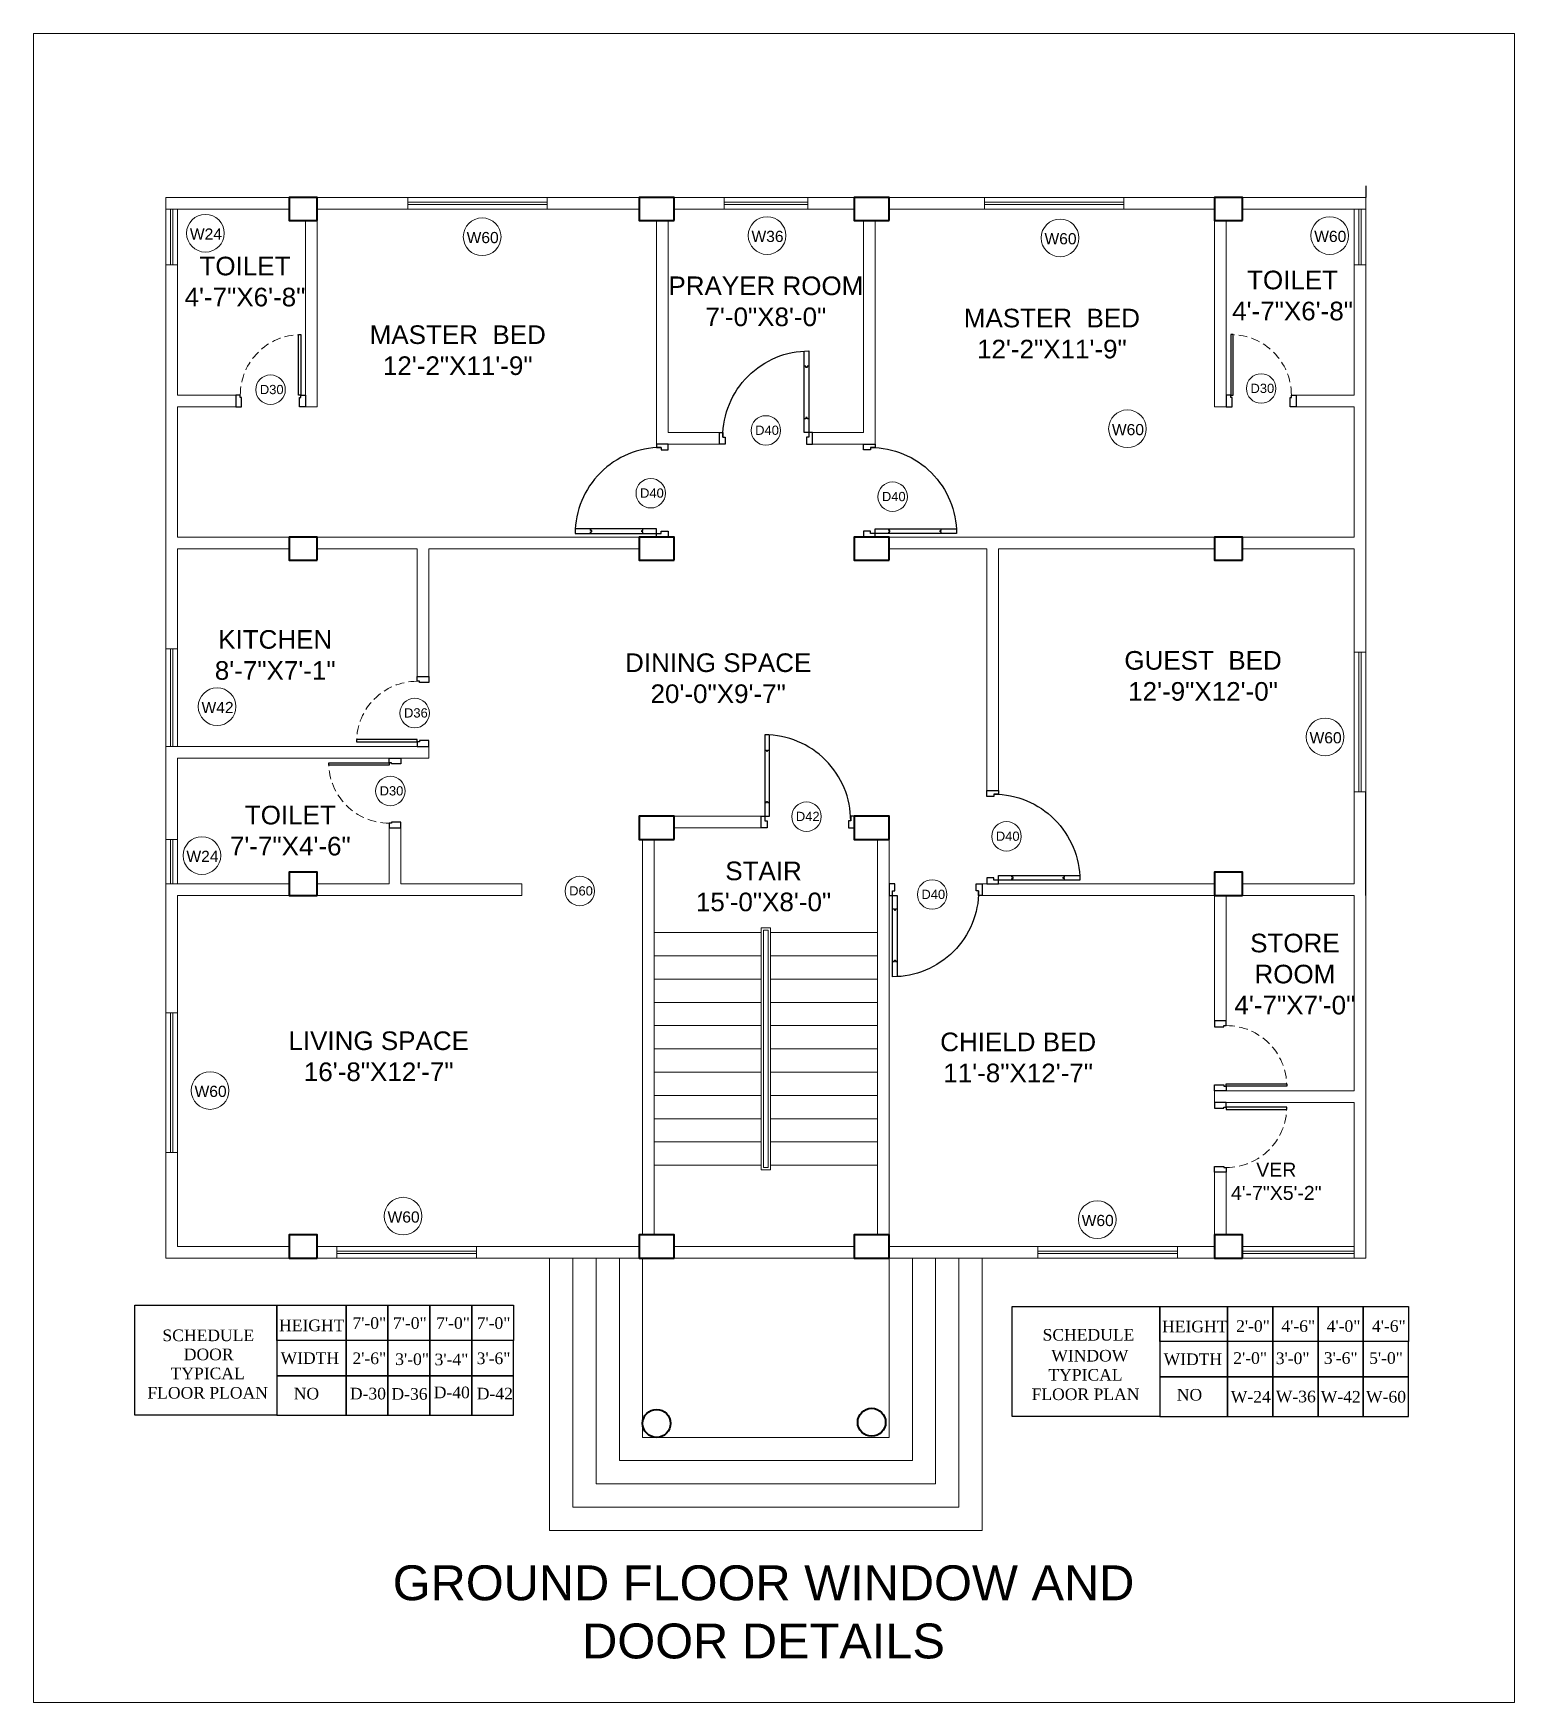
# Model space of a CAD drawing. Header units: inches. Extents: x -163735 to 106394, y -4543 to 35159.
# Drawn here: x -51561 to -50924, y 9961 to 10679 of the extents above; entities that cross this region are included whole.
import ezdxf

# ---------------------------------------------------------------- set-up
doc = ezdxf.new("R2010")
doc.units = ezdxf.units.IN
doc.header["$MEASUREMENT"] = 0
doc.linetypes.add('DASHED2', pattern=[0.375, 0.25, -0.125])
for name, color, linetype, lineweight in [('A-illustr-FURNITURE', 34, 'Continuous', 0), ('COLUM', 1, 'Continuous', 0), ('Text', 34, 'Continuous', 25), ('wall', 7, 'Continuous', 15), ('WALL 1', 5, 'Continuous', 20), ('wall hatch', 7, 'Continuous', 9)]:
    doc.layers.add(name, color=color, linetype=linetype, lineweight=lineweight)
doc.layers.add('door', color=210, linetype='Continuous')
doc.styles.add('PROVA', font='times.ttf')
doc.styles.get("Standard").update_dxf_attribs({"font": 'times.ttf'})
doc.styles.add('style1', font='swissbo.ttf')

msp = doc.modelspace()

# ---------------------------------------------------------------- texts
at = {"layer": 'A-illustr-FURNITURE', "color": 0, "linetype": 'ByBlock', "lineweight": 30, "insert": (-51246.5, 10020), "char_height": 15, "width": 374.2343, "attachment_point": 2}
msp.add_mtext('{\\fArial|b0|i0|c0|p34;\\C4;GROUND FLOOR WINDOW AND DOOR DETAILS\\P }', dxfattribs=at)
at = {"layer": 'COLUM', "color": 5, "width": 99.3021}
for s, insert, char_height, attachment_point in [('{\\fArial|b0|i0|c0|p34;\\C4;TOILET\\P4\'-7"X6\'-8"}', (-51469.5, 10582.5), 8, 2), ('{\\fArial|b0|i0|c0|p34;\\C4;TOILET\\P4\'-7"X6\'-8"}', (-51019, 10576.5), 8, 2), ('{\\fArial|b0|i0|c0|p34;\\C4;PRAYER ROOM\\P7\'-0"X8\'-0"}', (-51245.5, 10574), 8, 2), ('{\\fArial|b0|i0|c0|p34;\\C4;MASTER  BED\\P12\'-2"X11\'-9"}', (-51122.5, 10560.14), 8, 2), ('{\\fArial|b0|i0|c0|p34;\\C4;MASTER  BED\\P12\'-2"X11\'-9"}', (-51378, 10553), 8, 2), ('{\\fArial|b0|i0|c0|p34;\\C4;KITCHEN\\P8\'-7"X7\'-1"}', (-51456.5, 10422), 8, 2), ('{\\fArial|b0|i0|c0|p34;\\C4;DINING SPACE\\P20\'-0"X9\'-7"}', (-51266, 10412), 8, 2), ('{\\fArial|b0|i0|c0|p34;\\C4;GUEST  BED\\P12\'-9"X12\'-0"}', (-51057.5, 10413), 8, 2), ('{\\fArial|b0|i0|c0|p34;\\C4;TOILET\\P7\'-7"X4\'-6"}', (-51450, 10346.5), 8, 2), ('{\\fArial|b0|i0|c0|p34;\\C4;STAIR \\P15\'-0"X8\'-0"}', (-51246.5, 10322.5), 8, 2), ('{\\fArial|b0|i0|c0|p34;\\C4;STORE\\PROOM\\P4\'-7"X7\'-0"}', (-51018, 10291.5), 8, 2), ('{\\fArial|b0|i0|c0|p34;\\C4;LIVING SPACE\\P16\'-8"X12\'-7"}', (-51412, 10249.5), 8, 2), ('{\\fArial|b0|i0|c0|p34;\\C4;CHIELD BED\\P11\'-8"X12\'-7"}', (-51137, 10249), 8, 2), ('{\\fArial|b0|i0|c0|p34;\\C4;VER\\P4\'-7"X5\'-2"}', (-51026, 10177), 6, 8)]:
    msp.add_mtext(s, dxfattribs=dict(at, insert=insert, char_height=char_height, attachment_point=attachment_point))
at = {"layer": 'Text', "style": 'PROVA'}
for s, p in [('7\'-0"', (-51423.28, 10121.66)), ('7\'-0"', (-51405.86, 10121.66)), ('7\'-0"', (-51387.28, 10121.66)), ('7\'-0"', (-51369.86, 10121.66)), ('SCHEDULE', (-51126.48, 10116.6)), ('DOOR', (-51495.8, 10108.18)), ('WIDTH', (-51454.21, 10106.59)), ('2\'-6"', (-51423.28, 10106.5)), ('3\'-0"', (-51404.88, 10106.11)), ('3\'-4"', (-51387.96, 10106)), ('3\'-6"', (-51369.86, 10106.5)), ('WINDOW', (-51122.76, 10107.62)), ('WIDTH', (-51074.46, 10106.09)), ('2\'-0"', (-51044.49, 10106.61)), ('3\'-0"', (-51026.21, 10106.5)), ('3\'-6"', (-51005.54, 10106.61)), ('5\'-0"', (-50986.07, 10106.61)), ('NO', (-51448.53, 10091.33)), ('D-30', (-51424.38, 10091.33)), ('D-36', (-51406.51, 10091.18)), ('D-40', (-51388.32, 10091.83)), ('D-42', (-51369.8, 10091.33)), ('NO', (-51068.78, 10090.83)), ('W-24', (-51045.56, 10089.95)), ('W-36', (-51026.19, 10090.06)), ('W-42', (-51006.88, 10089.97)), ('W-60', (-50987.4, 10089.97))]:
    msp.add_text(s, height=5, dxfattribs=at).set_placement(p)
at = {"layer": 'Text', "char_height": 5, "style": 'PROVA'}
for s, insert, width, attachment_point in [('HEIGHT', (-51454.86, 10125.66), 21.9784, 1), ('HEIGHT', (-51075.1, 10125.16), 21.9784, 1), ('2\'-0"', (-51043.27, 10125.34), 14.406, 1), ('4\'-6"', (-51023.8, 10125.34), 14.406, 1), ('4\'-0"', (-51004.32, 10125.34), 14.406, 1), ('4\'-6"', (-50984.84, 10125.34), 14.406, 1), ('SCHEDULE', (-51505.01, 10121.37), 21.9784, 1), ('TYPICAL FLOOR PLOAN', (-51485.55, 10105), 57.6965, 2), ('TYPICAL FLOOR PLAN', (-51108.04, 10104.39), 53.8846, 2)]:
    msp.add_mtext(s, dxfattribs=dict(at, insert=insert, width=width, attachment_point=attachment_point))
at = {"layer": 'wall', "attachment_point": 1, "style": 'style1'}
for s, insert, char_height, width in [('{\\fArial|b0|i0|c0|p34;W24}', (-51493.18, 10594.64), 4.8, 4.3358), ('{\\fArial|b0|i0|c0|p34;W60}', (-51374.18, 10593.14), 4.8, 4.3358), ('{\\fArial|b0|i0|c0|p34;W36}', (-51251.68, 10593.64), 4.8, 4.3358), ('{\\fArial|b0|i0|c0|p34;W60}', (-51125.68, 10592.64), 4.8, 4.3358), ('{\\fArial|b0|i0|c0|p34;W60}', (-51009.68, 10593.64), 4.8, 4.3358), ('{\\fArial|b0|i0|c0|p34;D30}', (-51463.09, 10527.41), 3.978, 3.5933), ('{\\fArial|b0|i0|c0|p34;D30}', (-51037.09, 10527.91), 3.978, 3.5933), ('{\\fArial|b0|i0|c0|p34;D40}', (-51250.09, 10509.91), 3.978, 3.5933), ('{\\fArial|b0|i0|c0|p34;W60}', (-51096.68, 10510.59), 4.8, 4.3358), ('{\\fArial|b0|i0|c0|p34;D40}', (-51299.59, 10482.91), 3.978, 3.5933), ('{\\fArial|b0|i0|c0|p34;D40}', (-51195.59, 10481.41), 3.978, 3.5933), ('{\\fArial|b0|i0|c0|p34;W42}', (-51488.18, 10391.14), 4.8, 4.3358), ('{\\fArial|b0|i0|c0|p34;D36}', (-51401.09, 10388.41), 3.978, 3.5933), ('{\\fArial|b0|i0|c0|p34;W60}', (-51011.68, 10378.14), 4.8, 4.3358), ('{\\fArial|b0|i0|c0|p34;D30}', (-51411.59, 10354.91), 3.978, 3.5933), ('{\\fArial|b0|i0|c0|p34;D42}', (-51232.59, 10343.91), 3.978, 3.5933), ('{\\fArial|b0|i0|c0|p34;D40}', (-51146.59, 10335.41), 3.978, 3.5933), ('{\\fArial|b0|i0|c0|p34;W24}', (-51494.68, 10327.14), 4.8, 4.3358), ('{\\fArial|b0|i0|c0|p34;D60}', (-51330.09, 10311.91), 3.978, 3.5933), ('{\\fArial|b0|i0|c0|p34;D40}', (-51178.59, 10310.41), 3.978, 3.5933), ('{\\fArial|b0|i0|c0|p34;W60}', (-51491.18, 10226.14), 4.8, 4.3358), ('{\\fArial|b0|i0|c0|p34;W60}', (-51408.18, 10172.14), 4.8, 4.3358), ('{\\fArial|b0|i0|c0|p34;W60}', (-51109.68, 10170.64), 4.8, 4.3358)]:
    msp.add_mtext(s, dxfattribs=dict(at, insert=insert, char_height=char_height, width=width))

# ---------------------------------------------------------------- blocks, each defined once
blk = doc.blocks.new('D540')
at = {"layer": 'door', "linetype": 'Continuous'}
for p, q in [((1.5, 33.4), (2.25, 33.4)), ((2.25, 33.4), (2.25, 32.9)), ((2.25, 32.9), (2.75, 32.9)), ((2.75, 32.9), (2.75, 33.4)), ((2.75, 33.4), (3.5, 33.4)), ((1.5, 10.84), (2.25, 10.84)), ((2.25, 11.34), (2.75, 11.34)), ((2.25, 10.84), (2.25, 11.34)), ((2.75, 11.34), (2.75, 10.84)), ((2.75, 10.84), (3.5, 10.84))]:
    blk.add_line(p, q, dxfattribs=at)
at = {"layer": 'door'}
blk.add_lwpolyline([(38.5, 3, 0.414214), (1.5, 40), (1.5, 5), (3.5, 5), (3.5, 39.95)], format="xyb", dxfattribs=at)
for points in [[(2.5, 3), (2.5, 0), (0, 0), (0, 5), (1.5, 5), (1.5, 3)], [(37.5, 3), (37.5, 0), (40, 0), (40, 5), (38.5, 5), (38.5, 3)]]:
    blk.add_lwpolyline(points, close=True, dxfattribs=at)
blk = doc.blocks.new('Door-26')
at = {"layer": 'door'}
for points in [[(-4, 27.5), (-4, 28), (-5, 28), (-5, 30), (0, 30), (0, 27.5)], [(-5, 3), (-31, 3), (-31, 2), (-5, 2)], [(-4, 2.5), (-4, 2), (-5, 2), (-5, 0), (0, 0), (0, 2.5)]]:
    blk.add_lwpolyline(points, close=True, dxfattribs=at)
at = {"layer": 'door', "linetype": 'DASHED2', "lineweight": 9, "ltscale": 15}
blk.add_arc((-5, 2), 26, 90, 180, dxfattribs=at)

# ---------------------------------------------------------------- linework, layer by layer
at = {"color": 1, "lineweight": 40}
for points in [[(-51438.5, 10598), (-51438.5, 10608), (-51450.5, 10608), (-51450.5, 10598)], [(-51285, 10598), (-51285, 10608), (-51300, 10608), (-51300, 10598)], [(-51192.5, 10598), (-51192.5, 10608), (-51207.5, 10608), (-51207.5, 10598)], [(-51040.5, 10598), (-51040.5, 10608), (-51052.5, 10608), (-51052.5, 10598)], [(-51438.5, 10452), (-51438.5, 10462), (-51450.5, 10462), (-51450.5, 10452)], [(-51285, 10452), (-51285, 10462), (-51300, 10462), (-51300, 10452)], [(-51192.5, 10452), (-51192.5, 10462), (-51207.5, 10462), (-51207.5, 10452)], [(-51040.5, 10452), (-51040.5, 10462), (-51052.5, 10462), (-51052.5, 10452)], [(-51285, 10332), (-51285, 10342), (-51300, 10342), (-51300, 10332)], [(-51192.5, 10332), (-51192.5, 10342), (-51207.5, 10342), (-51207.5, 10332)], [(-51438.5, 10308), (-51438.5, 10318), (-51450.5, 10318), (-51450.5, 10308)], [(-51040.5, 10308), (-51040.5, 10318), (-51052.5, 10318), (-51052.5, 10308)], [(-51438.5, 10152), (-51438.5, 10162), (-51450.5, 10162), (-51450.5, 10152)], [(-51285, 10152), (-51285, 10162), (-51300, 10162), (-51300, 10152)], [(-51192.5, 10152), (-51192.5, 10162), (-51207.5, 10162), (-51207.5, 10152)], [(-51040.5, 10152), (-51040.5, 10162), (-51052.5, 10162), (-51052.5, 10152)]]:
    msp.add_lwpolyline(points, close=True, dxfattribs=at)
for centre in [(-51292.5, 10081), (-51200, 10081.5)]:
    msp.add_circle(centre, 6, dxfattribs=at)
at = {"layer": 'Text'}
for p, q in [((-51426, 10131.81), (-51426, 10084.5)), ((-51047, 10131.31), (-51047, 10084)), ((-51047, 10131.31), (-51047, 10084))]:
    msp.add_line(p, q, dxfattribs=at)
for points in [[(-51455.84, 10131.81), (-51455.84, 10084.5), (-51516.88, 10084.5), (-51516.88, 10131.81)], [(-51455.84, 10116.65), (-51455.84, 10131.81), (-51426, 10131.81), (-51426, 10116.65)], [(-51426, 10116.65), (-51426, 10131.81), (-51408, 10131.81), (-51408, 10116.65)], [(-51408, 10116.65), (-51408, 10131.81), (-51390, 10131.81), (-51390, 10116.65)], [(-51390, 10116.65), (-51390, 10131.81), (-51372, 10131.81), (-51372, 10116.65)], [(-51372, 10116.65), (-51372, 10131.81), (-51354, 10131.81), (-51354, 10116.65)], [(-51076.08, 10131.31), (-51076.08, 10084), (-51139.59, 10084), (-51139.59, 10131.31)], [(-51076.08, 10116.15), (-51076.08, 10131.31), (-51047, 10131.31), (-51047, 10116.15)], [(-51047, 10116.15), (-51047, 10131.31), (-51027.52, 10131.31), (-51027.52, 10116.15)], [(-51027.52, 10116.15), (-51027.52, 10131.31), (-51008.05, 10131.31), (-51008.05, 10116.15)], [(-51008.05, 10116.15), (-51008.05, 10131.31), (-50988.57, 10131.31), (-50988.57, 10116.15)], [(-50988.57, 10116.15), (-50988.57, 10131.31), (-50969.1, 10131.31), (-50969.1, 10116.15)], [(-51455.84, 10116.65), (-51455.84, 10101.49), (-51426, 10101.49), (-51426, 10116.65)], [(-51426, 10116.65), (-51426, 10101.49), (-51408, 10101.49), (-51408, 10116.65)], [(-51408, 10116.65), (-51408, 10101.49), (-51390, 10101.49), (-51390, 10116.65)], [(-51390, 10116.65), (-51390, 10101.49), (-51372, 10101.49), (-51372, 10116.65)], [(-51372, 10116.65), (-51372, 10101.49), (-51354, 10101.49), (-51354, 10116.65)], [(-51076.08, 10116.15), (-51076.08, 10100.99), (-51047, 10100.99), (-51047, 10116.15)], [(-51047, 10116.15), (-51047, 10100.99), (-51027.52, 10100.99), (-51027.52, 10116.15)], [(-51027.52, 10116.15), (-51027.52, 10100.99), (-51008.05, 10100.99), (-51008.05, 10116.15)], [(-51008.05, 10116.15), (-51008.05, 10100.99), (-50988.57, 10100.99), (-50988.57, 10116.15)], [(-50988.57, 10116.15), (-50988.57, 10100.99), (-50969.1, 10100.99), (-50969.1, 10116.15)], [(-51455.84, 10101.49), (-51455.84, 10084.5), (-51426, 10084.5), (-51426, 10101.49)], [(-51426, 10101.49), (-51426, 10084.5), (-51408, 10084.5), (-51408, 10101.49)], [(-51408, 10101.49), (-51408, 10084.5), (-51390, 10084.5), (-51390, 10101.49)], [(-51390, 10101.49), (-51390, 10084.5), (-51372, 10084.5), (-51372, 10101.49)], [(-51372, 10101.49), (-51372, 10084.5), (-51354, 10084.5), (-51354, 10101.49)], [(-51076.08, 10100.99), (-51076.08, 10084), (-51047, 10084), (-51047, 10100.99)], [(-51047, 10100.99), (-51047, 10084), (-51027.52, 10084), (-51027.52, 10100.99)], [(-51027.52, 10100.99), (-51027.52, 10084), (-51008.05, 10084), (-51008.05, 10100.99)], [(-51008.05, 10100.99), (-51008.05, 10084), (-50988.57, 10084), (-50988.57, 10100.99)], [(-50988.57, 10100.99), (-50988.57, 10084), (-50969.1, 10084), (-50969.1, 10100.99)]]:
    msp.add_lwpolyline(points, close=True, dxfattribs=at)
at = {"layer": 'wall', "lineweight": 30}
msp.add_line((-50987.5, 10613), (-50987.5, 10608), dxfattribs=at)
at = {"layer": 'wall'}
for p, q in [((-51503.5, 10608), (-51450.5, 10608)), ((-51503.5, 10608), (-51503.5, 10603)), ((-51399.5, 10608), (-51443.5, 10608)), ((-51399.5, 10603), (-51399.5, 10608)), ((-51263.5, 10608), (-51339.5, 10608)), ((-51339.5, 10603), (-51339.5, 10608)), ((-51263.5, 10603), (-51263.5, 10608)), ((-51151.5, 10608), (-51227.5, 10608)), ((-51227.5, 10603), (-51227.5, 10608)), ((-51151.5, 10603), (-51151.5, 10608)), ((-51035.5, 10608), (-51091.5, 10608)), ((-51091.5, 10603), (-51091.5, 10608)), ((-50987.5, 10608), (-51050.5, 10608)), ((-50987.5, 10608), (-50987.5, 10603)), ((-51503.5, 10603), (-51450.5, 10603)), ((-51443.5, 10598), (-51443.5, 10518)), ((-51399.5, 10603), (-51438.5, 10603)), ((-51438.5, 10603), (-51438.5, 10518)), ((-51300, 10603), (-51339.5, 10603)), ((-51292.5, 10502), (-51292.5, 10598)), ((-51287.5, 10507), (-51287.5, 10598)), ((-51263.5, 10603), (-51285, 10603)), ((-51207.5, 10603), (-51227.5, 10603)), ((-51203.5, 10507), (-51203.5, 10598)), ((-51198.5, 10502), (-51198.5, 10598)), ((-51151.5, 10603), (-51192.5, 10603)), ((-51052.5, 10603), (-51091.5, 10603)), ((-51052.5, 10598), (-51052.5, 10518)), ((-51047.5, 10598), (-51047.5, 10518)), ((-50987.5, 10603), (-51040.5, 10603)), ((-51498.5, 10584), (-51498.5, 10523)), ((-51503.5, 10579), (-51503.5, 10552)), ((-51503.5, 10579), (-51503.5, 10546)), ((-51503.5, 10579), (-51498.5, 10579)), ((-50992.5, 10579), (-50992.5, 10561.69)), ((-50992.5, 10579), (-50992.5, 10523)), ((-50987.5, 10579), (-50992.5, 10579)), ((-50987.5, 10579), (-50987.5, 10546)), ((-51503.5, 10546), (-51503.5, 10462)), ((-51498.5, 10547), (-51498.5, 10546)), ((-50987.5, 10546), (-50987.5, 10462)), ((-51498.5, 10523), (-51473.5, 10523)), ((-51473.5, 10523), (-51473.5, 10518)), ((-51017.5, 10523), (-51017.5, 10518)), ((-50992.5, 10523), (-51017.5, 10523)), ((-51498.5, 10518), (-51498.5, 10462)), ((-51498.5, 10518), (-51473.5, 10518)), ((-51443.5, 10518), (-51438.5, 10518)), ((-51047.5, 10518), (-51052.5, 10518)), ((-50992.5, 10518), (-51017.5, 10518)), ((-50992.5, 10518), (-50992.5, 10462)), ((-51287.5, 10507), (-51265.5, 10507)), ((-51265.5, 10507), (-51265.5, 10502)), ((-51225.5, 10507), (-51203.5, 10507)), ((-51225.5, 10507), (-51225.5, 10502)), ((-51292.5, 10502), (-51265.5, 10502)), ((-51225.5, 10502), (-51198.5, 10502)), ((-51503.5, 10462), (-51503.5, 10409)), ((-51498.5, 10462), (-51450.5, 10462)), ((-51443.5, 10462), (-51293.5, 10462)), ((-51197.5, 10462), (-51047.5, 10462)), ((-51040.5, 10462), (-50992.5, 10462)), ((-50987.5, 10412.5), (-50987.5, 10462)), ((-51498.5, 10457), (-51450.5, 10457)), ((-51498.5, 10457), (-51498.5, 10414)), ((-51438.5, 10457), (-51395.5, 10457)), ((-51395.5, 10457), (-51395.5, 10402)), ((-51390.5, 10457), (-51300, 10457)), ((-51390.5, 10457), (-51390.5, 10402)), ((-51192.5, 10457), (-51150.5, 10457)), ((-51150.5, 10353), (-51150.5, 10457)), ((-51145.5, 10457), (-51124.5, 10457)), ((-51145.5, 10457), (-51052.5, 10457)), ((-51145.5, 10353), (-51145.5, 10457)), ((-51040.5, 10457), (-50992.5, 10457)), ((-50992.5, 10412.5), (-50992.5, 10457)), ((-51503.5, 10414), (-51498.5, 10414)), ((-50992.5, 10412.5), (-50987.5, 10412.5)), ((-51395.5, 10402), (-51390.5, 10402)), ((-51503.5, 10372), (-51390.5, 10372)), ((-51503.5, 10372), (-51503.5, 10332)), ((-51390.5, 10372), (-51390.5, 10367)), ((-51498.5, 10367), (-51443.5, 10367)), ((-51498.5, 10367), (-51498.5, 10332)), ((-51443.5, 10367), (-51390.5, 10367)), ((-50992.5, 10313), (-50992.5, 10352.5)), ((-50992.5, 10352.5), (-50987.5, 10352.5)), ((-50987.5, 10303), (-50987.5, 10352.5)), ((-51298.5, 10342), (-51286.5, 10342)), ((-51298.5, 10342), (-51293.5, 10342)), ((-51285.5, 10342), (-51247.5, 10342)), ((-51192.5, 10162), (-51192.5, 10342)), ((-51503.5, 10332), (-51498.5, 10332)), ((-51407.5, 10337), (-51402.5, 10337)), ((-51407.5, 10337), (-51407.5, 10313)), ((-51402.5, 10337), (-51402.5, 10313)), ((-51298.5, 10162), (-51298.5, 10332)), ((-51293.5, 10162), (-51293.5, 10332)), ((-51285, 10337), (-51246.5, 10337)), ((-51197.5, 10162), (-51197.5, 10332)), ((-50987.5, 10308), (-50987.5, 10332)), ((-51503.5, 10313), (-51450.5, 10313)), ((-51503.5, 10313), (-51503.5, 10257.5)), ((-51438.5, 10313), (-51434.5, 10313)), ((-51438.5, 10313), (-51407.5, 10313)), ((-51438.5, 10313), (-51407.5, 10313)), ((-51402.5, 10313), (-51350.5, 10313)), ((-51402.5, 10313), (-51350.5, 10313)), ((-51350.5, 10308), (-51350.5, 10313)), ((-51152.5, 10313), (-51052.5, 10313)), ((-51152.5, 10313), (-51052.5, 10313)), ((-51152.5, 10308), (-51152.5, 10313)), ((-51040.5, 10313), (-50992.5, 10313)), ((-51498.5, 10308), (-51450.5, 10308)), ((-51498.5, 10308), (-51350.5, 10308)), ((-51498.5, 10308), (-51498.5, 10257.5)), ((-51152.5, 10308), (-51040.5, 10308)), ((-51052.5, 10254), (-51052.5, 10308)), ((-51047.5, 10254), (-51047.5, 10308)), ((-51040.5, 10308), (-50992.5, 10308)), ((-50992.5, 10224), (-50992.5, 10308)), ((-50992.5, 10224), (-50992.5, 10308)), ((-50987.5, 10219), (-50987.5, 10308)), ((-50987.5, 10219), (-50987.5, 10308)), ((-51293.5, 10292), (-51247.5, 10292)), ((-51293.5, 10292), (-51292.5, 10292)), ((-51243.5, 10292), (-51197.5, 10292)), ((-51293.5, 10282), (-51247.5, 10282)), ((-51243.5, 10282), (-51197.5, 10282)), ((-51293.5, 10272), (-51247.5, 10272)), ((-51243.5, 10272), (-51197.5, 10272)), ((-51293.5, 10262), (-51247.5, 10262)), ((-51243.5, 10262), (-51197.5, 10262)), ((-51498.5, 10257.5), (-51503.5, 10257.5)), ((-51293.5, 10252), (-51247.5, 10252)), ((-51243.5, 10252), (-51197.5, 10252)), ((-51293.5, 10242), (-51247.5, 10242)), ((-51243.5, 10242), (-51197.5, 10242)), ((-51293.5, 10232), (-51247.5, 10232)), ((-51243.5, 10232), (-51197.5, 10232)), ((-51293.5, 10222), (-51247.5, 10222)), ((-51243.5, 10222), (-51197.5, 10222)), ((-51052.5, 10224), (-50992.5, 10224)), ((-51052.5, 10219), (-51052.5, 10224)), ((-51052.5, 10219), (-50992.5, 10219)), ((-50992.5, 10219), (-50992.5, 10152)), ((-50987.5, 10219), (-50987.5, 10152)), ((-51293.5, 10212), (-51247.5, 10212)), ((-51243.5, 10212), (-51197.5, 10212)), ((-51498.5, 10197.5), (-51503.5, 10197.5)), ((-51503.5, 10197.5), (-51503.5, 10152)), ((-51498.5, 10197.5), (-51498.5, 10157)), ((-51293.5, 10202), (-51247.5, 10202)), ((-51243.5, 10202), (-51197.5, 10202)), ((-51293.5, 10192), (-51247.5, 10192)), ((-51243.5, 10192), (-51197.5, 10192)), ((-51052.5, 10162), (-51052.5, 10189)), ((-51047.5, 10162), (-51047.5, 10189)), ((-51498.5, 10157), (-51455.5, 10157)), ((-51498.5, 10157), (-51450.5, 10157)), ((-51438.5, 10157), (-51430, 10157)), ((-51438.5, 10157), (-51430, 10157)), ((-51430, 10157), (-51430, 10152)), ((-51370, 10157), (-51300, 10157)), ((-51370, 10157), (-51300, 10157)), ((-51370, 10157), (-51370, 10152)), ((-51285, 10157), (-51207.5, 10157)), ((-51285, 10157), (-51207.5, 10157)), ((-51192.5, 10157), (-51128.5, 10157)), ((-51192.5, 10157), (-51128.5, 10157)), ((-51128.5, 10157), (-51128.5, 10152)), ((-51068.5, 10157), (-51052.5, 10157)), ((-51068.5, 10157), (-51068.5, 10152)), ((-51503.5, 10152), (-51430, 10152)), ((-51370, 10152), (-51128.5, 10152)), ((-51338.5, 10152), (-51338.5, 10035)), ((-51328.5, 10152), (-51328.5, 10045)), ((-51318.5, 10152), (-51318.5, 10055)), ((-51308.5, 10152), (-51308.5, 10065)), ((-51298.5, 10152), (-51298.5, 10075)), ((-51192.5, 10152), (-51192.5, 10075)), ((-51182.5, 10152), (-51182.5, 10075)), ((-51182.5, 10152), (-51182.5, 10065)), ((-51172.5, 10152), (-51172.5, 10075)), ((-51172.5, 10152), (-51172.5, 10055)), ((-51162.5, 10152), (-51162.5, 10045)), ((-51152.5, 10152), (-51152.5, 10035)), ((-51068.5, 10152), (-51040.5, 10152)), ((-50992.5, 10152), (-50987.5, 10152)), ((-51298.5, 10075), (-51192.5, 10075)), ((-51308.5, 10065), (-51182.5, 10065)), ((-51318.5, 10055), (-51172.5, 10055)), ((-51328.5, 10045), (-51162.5, 10045)), ((-51338.5, 10035), (-51152.5, 10035))]:
    msp.add_line(p, q, dxfattribs=at)
at = {"layer": 'wall', "color": 5}
for p, q in [((-51399.5, 10608), (-51339.5, 10608)), ((-51399.5, 10606), (-51339.5, 10606)), ((-51399.5, 10605), (-51339.5, 10605)), ((-51263.5, 10608), (-51227.5, 10608)), ((-51263.5, 10606), (-51227.5, 10606)), ((-51263.5, 10605), (-51227.5, 10605)), ((-51151.5, 10608), (-51091.5, 10608)), ((-51151.5, 10606), (-51091.5, 10606)), ((-51151.5, 10605), (-51091.5, 10605)), ((-51503.5, 10603), (-51503.5, 10579)), ((-51501.5, 10603), (-51501.5, 10579)), ((-51500.5, 10603), (-51500.5, 10579)), ((-51498.5, 10603), (-51498.5, 10579)), ((-51399.5, 10603), (-51339.5, 10603)), ((-51263.5, 10603), (-51227.5, 10603)), ((-51151.5, 10603), (-51091.5, 10603)), ((-50992.5, 10603), (-50992.5, 10579)), ((-50990.5, 10603), (-50990.5, 10579)), ((-50989.5, 10603), (-50989.5, 10579)), ((-50987.5, 10603), (-50987.5, 10579)), ((-51503.5, 10414), (-51503.5, 10372)), ((-51501.5, 10414), (-51501.5, 10372)), ((-51500.5, 10414), (-51500.5, 10372)), ((-51498.5, 10414), (-51498.5, 10372)), ((-50992.5, 10412.5), (-50992.5, 10352.5)), ((-50990.5, 10412.5), (-50990.5, 10352.5)), ((-50989.5, 10412.5), (-50989.5, 10352.5)), ((-50987.5, 10412.5), (-50987.5, 10352.5)), ((-51503.5, 10332), (-51503.5, 10313)), ((-51501.5, 10332), (-51501.5, 10313)), ((-51500.5, 10332), (-51500.5, 10313)), ((-51498.5, 10332), (-51498.5, 10313)), ((-51503.5, 10257.5), (-51503.5, 10197.5)), ((-51501.5, 10257.5), (-51501.5, 10197.5)), ((-51500.5, 10257.5), (-51500.5, 10197.5)), ((-51498.5, 10257.5), (-51498.5, 10197.5)), ((-51430, 10157), (-51370, 10157)), ((-51430, 10155), (-51370, 10155)), ((-51430, 10154), (-51370, 10154)), ((-51128.5, 10157), (-51068.5, 10157)), ((-51128.5, 10155), (-51068.5, 10155)), ((-51128.5, 10154), (-51068.5, 10154)), ((-51430, 10152), (-51370, 10152)), ((-51128.5, 10152), (-51068.5, 10152))]:
    msp.add_line(p, q, dxfattribs=at)
at = {"layer": 'wall', "color": 0, "lineweight": 25, "ltscale": 8}
for q in [(-50987.5, 10352.5), (-50987.5, 10324), (-50987.5, 10324)]:
    msp.add_line((-50987.5, 10308), q, dxfattribs=at)
at = {"layer": 'wall', "color": 4}
for p, q in [((-51040.5, 10157), (-50992.5, 10157)), ((-51040.5, 10157), (-50992.5, 10157)), ((-51040.5, 10155), (-50992.5, 10155)), ((-51040.5, 10155), (-50992.5, 10155)), ((-51040.5, 10154), (-50992.5, 10154)), ((-51040.5, 10152), (-50990.5, 10152))]:
    msp.add_line(p, q, dxfattribs=at)
at = {"layer": 'wall', "lineweight": 13}
msp.add_lwpolyline([(-51560.5, 10678.5), (-50923.5, 10678.5), (-50923.5, 9961), (-51560.5, 9961)], close=True, dxfattribs=at)
at = {"layer": 'wall'}
for centre, radius in [((-51486.5, 10592.6), 8.1), ((-51367.5, 10591.1), 8.1), ((-51245, 10591.6), 8.1), ((-51119, 10590.6), 8.1), ((-51003, 10591.6), 8.1), ((-51458.5, 10525.34), 6.34), ((-51032.5, 10525.84), 6.34), ((-51245.5, 10507.84), 6.34), ((-51090, 10508.55), 8.1), ((-51295, 10480.84), 6.34), ((-51191, 10479.34), 6.34), ((-51481.5, 10389.1), 8.1), ((-51396.5, 10386.34), 6.34), ((-51005, 10376.1), 8.1), ((-51407, 10352.84), 6.34), ((-51228, 10341.84), 6.34), ((-51142, 10333.34), 6.34), ((-51488, 10325.1), 8.1), ((-51325.5, 10309.84), 6.34), ((-51174, 10308.34), 6.34), ((-51484.5, 10224.1), 8.1), ((-51401.5, 10170.1), 8.1), ((-51103, 10168.6), 8.1)]:
    msp.add_circle(centre, radius, dxfattribs=at)
at = {"layer": 'WALL 1', "color": 1, "linetype": 'ByBlock'}
for p, q in [((-51247.5, 10294), (-51247.5, 10190)), ((-51243.5, 10294), (-51247.5, 10294)), ((-51244.5, 10293), (-51246.5, 10293)), ((-51246.5, 10293), (-51246.5, 10191)), ((-51244.5, 10293), (-51244.5, 10191)), ((-51243.5, 10294), (-51243.5, 10190)), ((-51243.5, 10190), (-51247.5, 10190)), ((-51244.5, 10191), (-51246.5, 10191))]:
    msp.add_line(p, q, dxfattribs=at)

# ---------------------------------------------------------------- block references
at = {"layer": 'wall', "xscale": -1}
msp.add_blockref('D540', (-51225.5, 10502), dxfattribs=at)
at = {"layer": 'wall hatch', "color": 3, "lineweight": 25, "ltscale": 8, "xscale": -1}
for name, p, rotation in [('Door-26', (-51443.5, 10518), 90), ('D540', (-51203.5, 10462), 270), ('Door-26', (-51402.5, 10367), 180), ('D540', (-51150.5, 10313), 270), ('D540', (-51192.5, 10313), 180)]:
    msp.add_blockref(name, p, dxfattribs=dict(at, rotation=rotation))
at = {"layer": 'wall hatch', "color": 3, "lineweight": 25, "ltscale": 8}
for name, p, rotation in [('Door-26', (-51047.5, 10518), 270), ('D540', (-51287.5, 10462), 90), ('Door-26', (-51052.5, 10219), 180)]:
    msp.add_blockref(name, p, dxfattribs=dict(at, rotation=rotation))
for name, p in [('Door-26', (-51390.5, 10372)), ('D540', (-51247.5, 10337))]:
    msp.add_blockref(name, p, dxfattribs=at)
at = {"layer": 'wall hatch', "color": 3, "lineweight": 25, "ltscale": 8, "xscale": -1}
msp.add_blockref('Door-26', (-51052.5, 10224), dxfattribs=at)

msp.set_redraw_order([(e.dxf.handle, doc.entitydb.next_handle()) for e in msp.query("TEXT MTEXT ATTDEF DIMENSION ARC_DIMENSION")])  # texts and dimensions are drawn at this point

doc.saveas('drawing.dxf')
